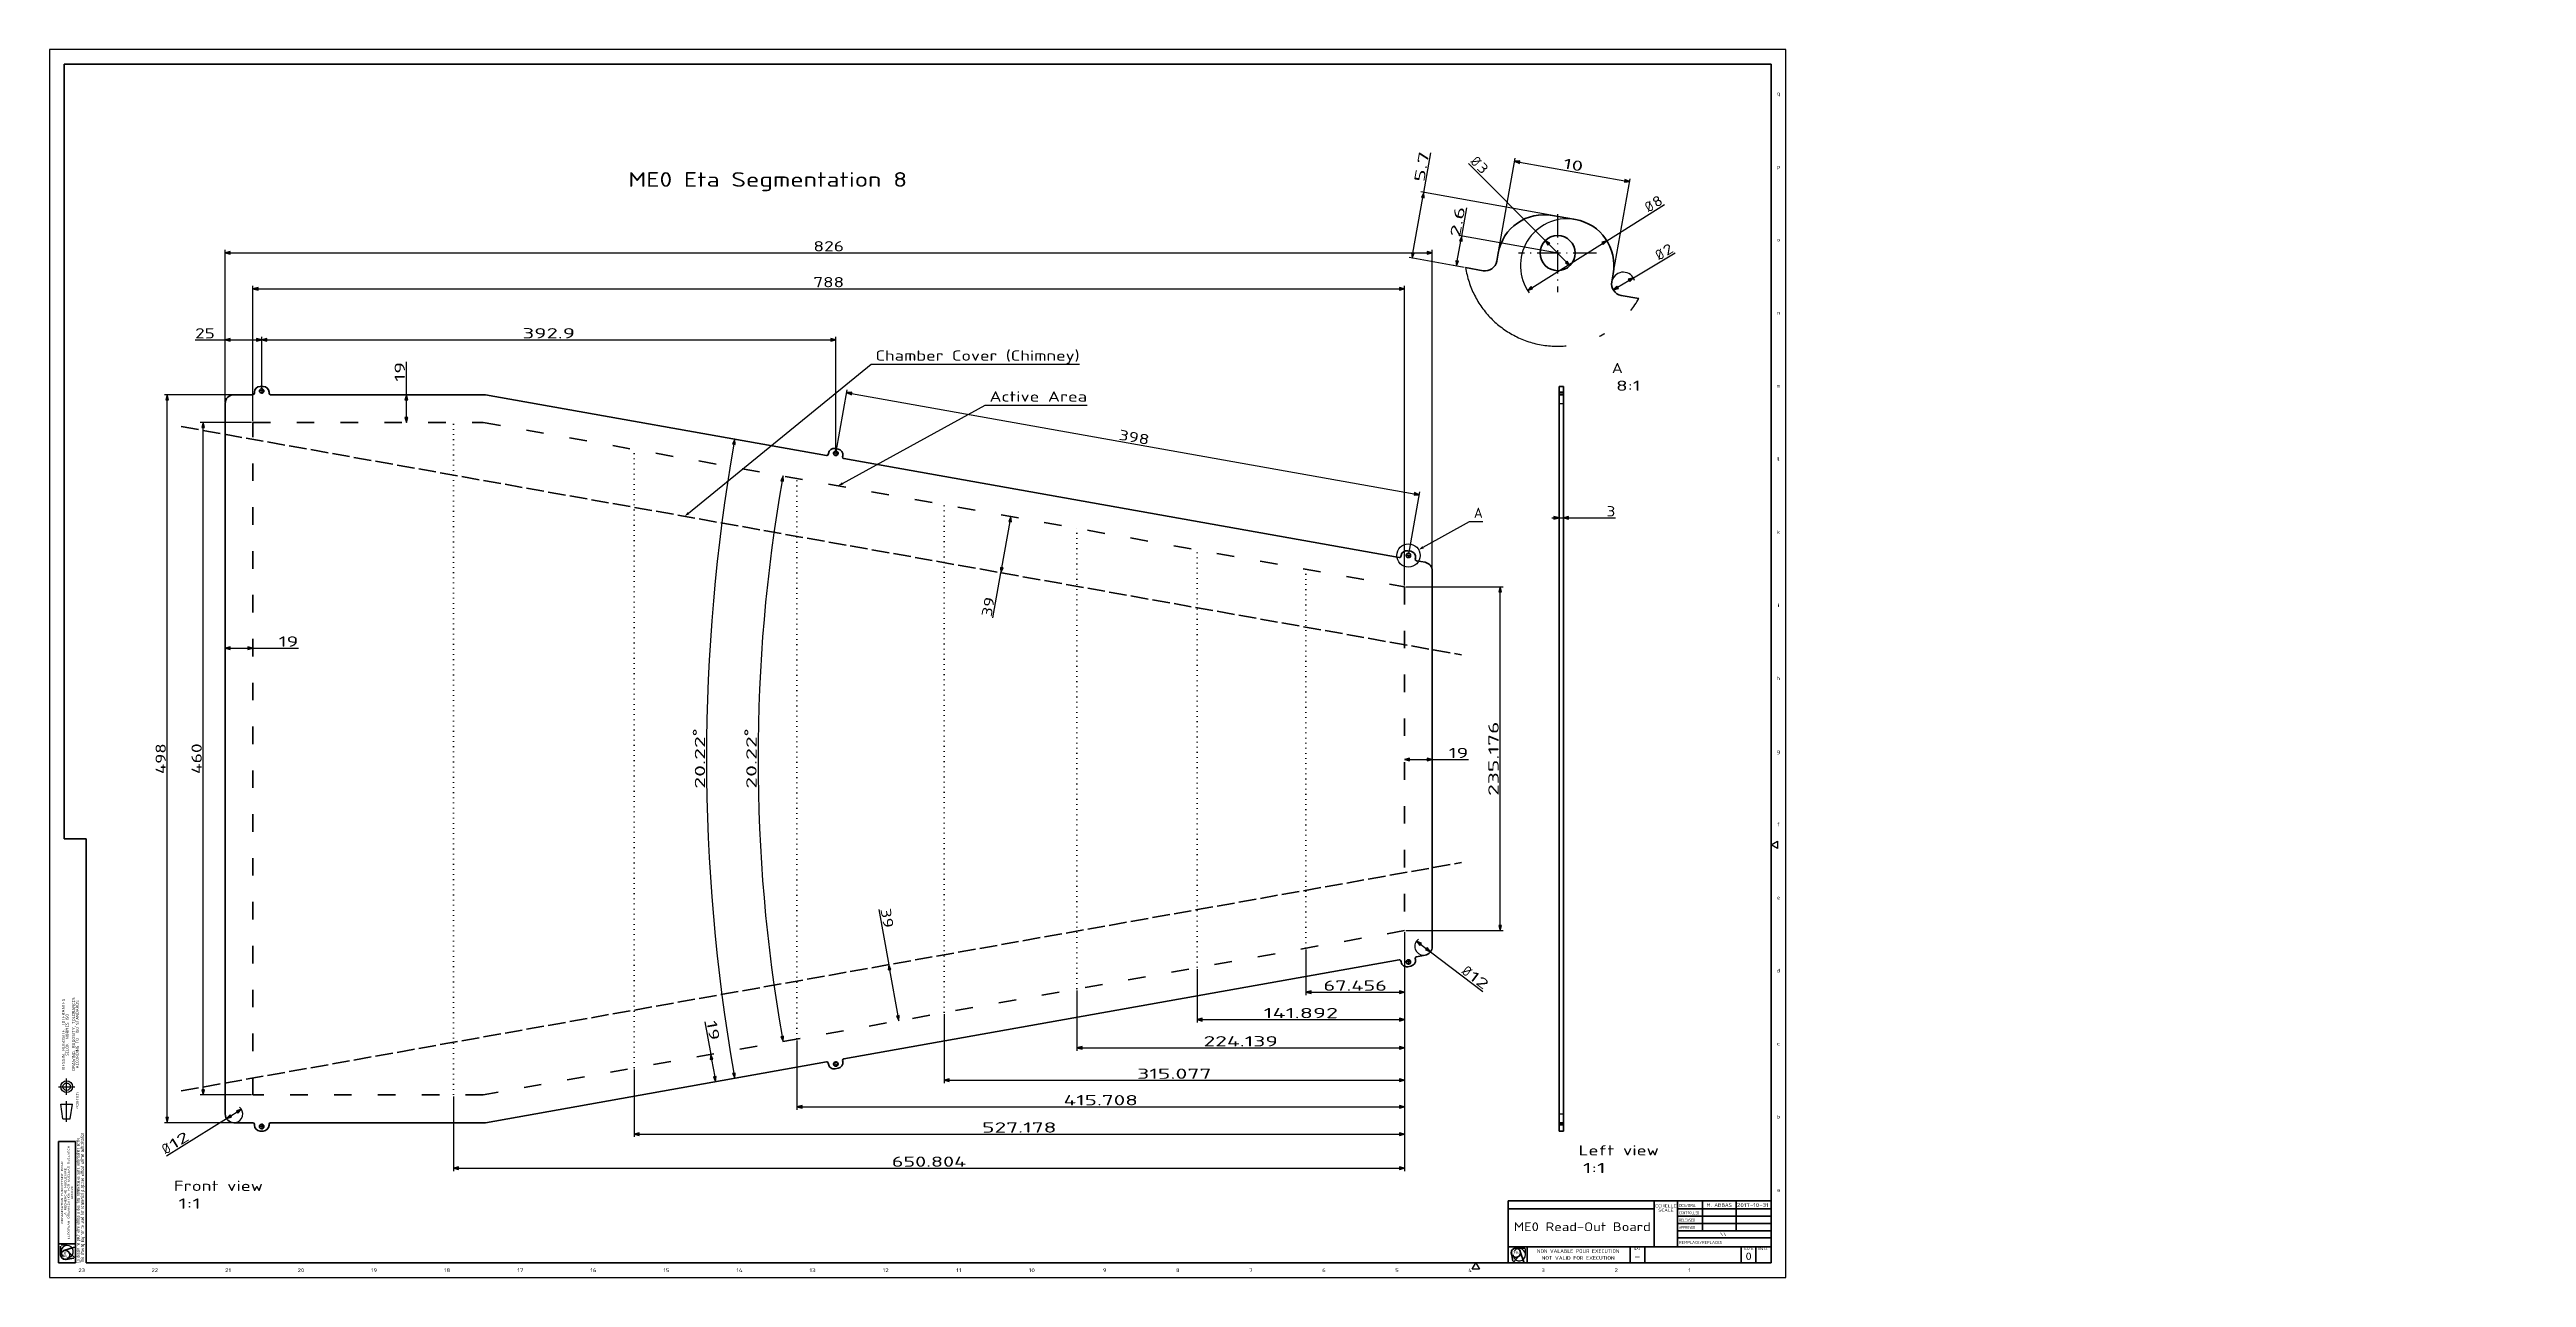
# Model space of a CAD drawing. Extents: x 0 to 1695, y 0 to 840.
import ezdxf
from ezdxf.enums import TextEntityAlignment as Align

# ---------------------------------------------------------------- set-up
doc = ezdxf.new("R2010")
doc.units = 0
for name, pattern in [('DASHDOT', [18.5, 12, -3, 0.5, -3]), ('DASHED', [15, 12, -3]), ('DASHSPACE', [30, 12, -18]), ('DOT', [3.5, 0.5, -3])]:
    doc.linetypes.add(name, pattern=pattern)
doc.layers.get('0').update_dxf_attribs({"lineweight": 13})
doc.styles.get("Standard").update_dxf_attribs({"font": 'isocp.shx'})
doc.dimstyles.get("Standard").update_dxf_attribs({"dimtxt": 2.5, "dimasz": 2.5, "dimexe": 1.25, "dimexo": 0.625, "dimtad": 1, "dimcen": 2.5, "dimadec": 0, "dimazin": 0, "dimtfac": 1, "dimtmove": 0, "dimatfit": 0, "dimfxl": 1, "dimarcsym": 0})

# ---------------------------------------------------------------- blocks, each defined once
blk = doc.blocks.new('*D77')
at = {"color": 7, "lineweight": 25}
for p, q in [((145.165466, 607.466957), (145.165466, 643.419075)), ((148.642761, 641.419075), (534.567322, 641.419075)), ((538.044617, 564.780006), (538.044617, 643.419075))]:
    blk.add_line(p, q, dxfattribs=at)
for points in [[(148.642761, 642.350838), (145.165466, 641.419075), (148.642761, 640.487312)], [(534.567322, 640.487312), (538.044617, 641.419075), (534.567322, 642.350838)]]:
    blk.add_lwpolyline(points, close=True, dxfattribs=at)
for points in [[(148.642761, 642.350838), (145.165466, 641.419075), (148.642761, 642.350838), (148.642761, 640.487312)], [(534.567322, 640.487312), (538.044617, 641.419075), (534.567322, 640.487312), (534.567322, 642.350838)]]:
    blk.add_solid(points, dxfattribs=at)
blk.add_text('392.9', height=7, dxfattribs=at).set_placement((323.624939, 642.419075), (359.585144, 642.419075), align=Align.FIT)
blk = doc.blocks.new('*D78')
at = {"color": 7, "lineweight": 25}
for p, q in [((538.220154, 564.764473), (545.795593, 607.25016)), ((548.867859, 604.670799), (933.841309, 536.027275)), ((930.040222, 494.900139), (937.615723, 537.385811))]:
    blk.add_line(p, q, dxfattribs=at)
for points in [[(549.031433, 605.588081), (545.444519, 605.281212), (548.704407, 603.753517)], [(933.677734, 535.109993), (937.264648, 535.416862), (934.004883, 536.944557)]]:
    blk.add_lwpolyline(points, close=True, dxfattribs=at)
for points in [[(549.031433, 605.588081), (545.444519, 605.281212), (549.031433, 605.588081), (548.704407, 603.753517)], [(933.677734, 535.109993), (937.264648, 535.416862), (933.677734, 535.109993), (934.004883, 536.944557)]]:
    blk.add_solid(points, dxfattribs=at)
blk.add_text('398', height=7, rotation=349.890019, dxfattribs=at).set_placement((731.185242, 573.178093), (751.875061, 569.488945), align=Align.FIT)
blk = doc.blocks.new('*D79')
at = {"color": 7, "lineweight": 25}
for p, q in [((859.715942, 224.250893), (859.715942, 193.143288)), ((927.171936, 236.278786), (927.171936, 193.143288)), ((863.193298, 195.143288), (923.69458, 195.143288))]:
    blk.add_line(p, q, dxfattribs=at)
for points in [[(863.193298, 196.075035), (859.715942, 195.143288), (863.193298, 194.21154)], [(923.69458, 194.21154), (927.171936, 195.143288), (923.69458, 196.075035)]]:
    blk.add_lwpolyline(points, close=True, dxfattribs=at)
for points in [[(863.193298, 196.075035), (859.715942, 195.143288), (863.193298, 196.075035), (863.193298, 194.21154)], [(923.69458, 194.21154), (927.171936, 195.143288), (923.69458, 194.21154), (923.69458, 196.075035)]]:
    blk.add_solid(points, dxfattribs=at)
blk.add_text('67.456', height=7, dxfattribs=at).set_placement((871.727783, 196.143288), (915.160034, 196.143288), align=Align.FIT)
blk = doc.blocks.new('*D80')
at = {"color": 7, "lineweight": 25}
for p, q in [((927.171936, 236.278786), (927.171936, 174.353432)), ((785.279907, 210.978416), (785.279907, 174.353432)), ((788.757263, 176.353432), (923.69458, 176.353432))]:
    blk.add_line(p, q, dxfattribs=at)
for points in [[(788.757263, 177.285179), (785.279907, 176.353432), (788.757263, 175.421684)], [(923.69458, 175.421684), (927.171936, 176.353432), (923.69458, 177.285179)]]:
    blk.add_lwpolyline(points, close=True, dxfattribs=at)
for points in [[(788.757263, 177.285179), (785.279907, 176.353432), (788.757263, 177.285179), (788.757263, 175.421684)], [(923.69458, 175.421684), (927.171936, 176.353432), (923.69458, 175.421684), (923.69458, 177.285179)]]:
    blk.add_solid(points, dxfattribs=at)
blk.add_text('141.892', height=7, dxfattribs=at).set_placement((830.773804, 177.353432), (881.678101, 177.353432), align=Align.FIT)
blk = doc.blocks.new('*D81')
at = {"color": 7, "lineweight": 25}
for p, q in [((927.171936, 236.278786), (927.171936, 155.078896)), ((703.032959, 196.313194), (703.032959, 155.078896)), ((706.510254, 157.078896), (923.69458, 157.078896))]:
    blk.add_line(p, q, dxfattribs=at)
for points in [[(706.510254, 158.010643), (703.032959, 157.078896), (706.510254, 156.147148)], [(923.69458, 156.147148), (927.171936, 157.078896), (923.69458, 158.010643)]]:
    blk.add_lwpolyline(points, close=True, dxfattribs=at)
for points in [[(706.510254, 158.010643), (703.032959, 157.078896), (706.510254, 158.010643), (706.510254, 156.147148)], [(923.69458, 156.147148), (927.171936, 157.078896), (923.69458, 156.147148), (923.69458, 158.010643)]]:
    blk.add_solid(points, dxfattribs=at)
blk.add_text('224.139', height=7, dxfattribs=at).set_placement((789.650269, 158.078896), (840.554565, 158.078896), align=Align.FIT)
blk = doc.blocks.new('*D82')
at = {"color": 7, "lineweight": 25}
for p, q in [((927.171936, 236.278786), (927.171936, 132.88401)), ((612.09491, 180.098289), (612.09491, 132.88401)), ((615.572266, 134.88401), (923.69458, 134.88401))]:
    blk.add_line(p, q, dxfattribs=at)
for points in [[(615.572266, 135.815758), (612.09491, 134.88401), (615.572266, 133.952263)], [(923.69458, 133.952263), (927.171936, 134.88401), (923.69458, 135.815758)]]:
    blk.add_lwpolyline(points, close=True, dxfattribs=at)
for points in [[(615.572266, 135.815758), (612.09491, 134.88401), (615.572266, 135.815758), (615.572266, 133.952263)], [(923.69458, 133.952263), (927.171936, 134.88401), (923.69458, 133.952263), (923.69458, 135.815758)]]:
    blk.add_solid(points, dxfattribs=at)
blk.add_text('315.077', height=7, dxfattribs=at).set_placement((744.181274, 135.88401), (795.085571, 135.88401), align=Align.FIT)
blk = doc.blocks.new('*D83')
at = {"color": 7, "lineweight": 25}
for p, q in [((927.171936, 236.278786), (927.171936, 114.771523)), ((511.463928, 162.155052), (511.463928, 114.771523)), ((514.941223, 116.771523), (923.69458, 116.771523))]:
    blk.add_line(p, q, dxfattribs=at)
for points in [[(514.941223, 117.70327), (511.463928, 116.771523), (514.941223, 115.839775)], [(923.69458, 115.839775), (927.171936, 116.771523), (923.69458, 117.70327)]]:
    blk.add_lwpolyline(points, close=True, dxfattribs=at)
for points in [[(514.941223, 117.70327), (511.463928, 116.771523), (514.941223, 117.70327), (514.941223, 115.839775)], [(923.69458, 115.839775), (927.171936, 116.771523), (923.69458, 115.839775), (923.69458, 117.70327)]]:
    blk.add_solid(points, dxfattribs=at)
blk.add_text('415.708', height=7, dxfattribs=at).set_placement((693.865784, 117.771523), (744.770081, 117.771523), align=Align.FIT)
blk = doc.blocks.new('*D84')
at = {"color": 7, "lineweight": 25}
for p, q in [((927.171936, 236.278786), (927.171936, 96.087166)), ((399.993958, 142.279152), (399.993958, 96.087166)), ((403.471252, 98.087166), (923.69458, 98.087166))]:
    blk.add_line(p, q, dxfattribs=at)
for points in [[(403.471252, 99.018913), (399.993958, 98.087166), (403.471252, 97.155403)], [(923.69458, 97.155403), (927.171936, 98.087166), (923.69458, 99.018913)]]:
    blk.add_lwpolyline(points, close=True, dxfattribs=at)
for points in [[(403.471252, 99.018913), (399.993958, 98.087166), (403.471252, 99.018913), (403.471252, 97.155403)], [(923.69458, 97.155403), (927.171936, 98.087166), (923.69458, 97.155403), (923.69458, 99.018913)]]:
    blk.add_solid(points, dxfattribs=at)
blk.add_text('527.178', height=7, dxfattribs=at).set_placement((638.130798, 99.087166), (689.035095, 99.087166), align=Align.FIT)
blk = doc.blocks.new('*D85')
at = {"color": 7, "lineweight": 25}
for p, q in [((927.171936, 236.278786), (927.171936, 72.724129)), ((276.367981, 123.866951), (276.367981, 72.724129)), ((279.845276, 74.724129), (923.69458, 74.724129))]:
    blk.add_line(p, q, dxfattribs=at)
for points in [[(279.845276, 75.655891), (276.367981, 74.724129), (279.845276, 73.792366)], [(923.69458, 73.792366), (927.171936, 74.724129), (923.69458, 75.655891)]]:
    blk.add_lwpolyline(points, close=True, dxfattribs=at)
for points in [[(279.845276, 75.655891), (276.367981, 74.724129), (279.845276, 75.655891), (279.845276, 73.792366)], [(923.69458, 73.792366), (927.171936, 74.724129), (923.69458, 73.792366), (923.69458, 75.655891)]]:
    blk.add_solid(points, dxfattribs=at)
blk.add_text('650.804', height=7, dxfattribs=at).set_placement((576.31781, 75.724129), (627.222107, 75.724129), align=Align.FIT)
blk = doc.blocks.new('*D86')
at = {"color": 7, "lineweight": 25}
for p, q in [((99.589172, 641.368355), (120.171936, 641.368355)), ((120.171936, 598.866951), (120.171936, 643.368355)), ((123.649231, 641.368355), (141.688049, 641.368355)), ((145.165466, 607.466957), (145.165466, 643.368355))]:
    blk.add_line(p, q, dxfattribs=at)
for points in [[(123.649231, 642.300087), (120.171936, 641.368355), (123.649231, 640.436592)], [(141.688049, 640.436592), (145.165466, 641.368355), (141.688049, 642.300087)]]:
    blk.add_lwpolyline(points, close=True, dxfattribs=at)
for points in [[(123.649231, 642.300087), (120.171936, 641.368355), (123.649231, 642.300087), (123.649231, 640.436592)], [(141.688049, 640.436592), (145.165466, 641.368355), (141.688049, 640.436592), (141.688049, 642.300087)]]:
    blk.add_solid(points, dxfattribs=at)
blk.add_text('25', height=7, dxfattribs=at).set_placement((99.589172, 642.368355), (113.133362, 642.368355), align=Align.FIT)
blk = doc.blocks.new('*D87')
at = {"color": 7, "lineweight": 25}
for p, q in [((123.649231, 430.539886), (135.694641, 430.539886)), ((139.171936, 430.539886), (170.259827, 430.539886))]:
    blk.add_line(p, q, dxfattribs=at)
for points in [[(123.649231, 431.471634), (120.171936, 430.539886), (123.649231, 429.608139)], [(135.694641, 429.608139), (139.171936, 430.539886), (135.694641, 431.471634)]]:
    blk.add_lwpolyline(points, close=True, dxfattribs=at)
for points in [[(123.649231, 431.471634), (120.171936, 430.539886), (123.649231, 431.471634), (123.649231, 429.608139)], [(135.694641, 429.608139), (139.171936, 430.539886), (135.694641, 429.608139), (135.694641, 431.471634)]]:
    blk.add_solid(points, dxfattribs=at)
blk.add_text('19', height=7, dxfattribs=at).set_placement((156.715637, 431.539886), (170.259827, 431.539886), align=Align.FIT)
blk = doc.blocks.new('*D88')
at = {"color": 7, "lineweight": 25}
for p, q in [((930.649292, 354.294037), (942.69458, 354.294037)), ((946.171936, 354.294037), (970.844055, 354.294037))]:
    blk.add_line(p, q, dxfattribs=at)
for points in [[(930.649292, 355.225785), (927.171936, 354.294037), (930.649292, 353.362288)], [(942.69458, 353.362288), (946.171936, 354.294037), (942.69458, 355.225785)]]:
    blk.add_lwpolyline(points, close=True, dxfattribs=at)
for points in [[(930.649292, 355.225785), (927.171936, 354.294037), (930.649292, 355.225785), (930.649292, 353.362288)], [(942.69458, 353.362288), (946.171936, 354.294037), (942.69458, 353.362288), (942.69458, 355.225785)]]:
    blk.add_solid(points, dxfattribs=at)
blk.add_text('19', height=7, dxfattribs=at).set_placement((957.299988, 355.294037), (970.844055, 355.294037), align=Align.FIT)
blk = doc.blocks.new('*D89')
at = {"color": 7, "lineweight": 25}
for p, q in [((567.539246, 251.640251), (574.256775, 213.966591)), ((574.867188, 210.543251), (580.492371, 178.995506))]:
    blk.add_line(p, q, dxfattribs=at)
for points in [[(575.784424, 210.70681), (574.256775, 213.966591), (573.94989, 210.379692)], [(579.575073, 178.831947), (581.102783, 175.572166), (581.409607, 179.15905)]]:
    blk.add_lwpolyline(points, close=True, dxfattribs=at)
for points in [[(575.784424, 210.70681), (574.256775, 213.966591), (575.784424, 210.70681), (573.94989, 210.379692)], [(579.575073, 178.831947), (581.102783, 175.572166), (579.575073, 178.831947), (581.409607, 179.15905)]]:
    blk.add_solid(points, dxfattribs=at)
blk.add_text('39', height=7, rotation=280.110019, dxfattribs=at).set_placement((568.523682, 251.815788), (570.901245, 238.482002), align=Align.FIT)
blk = doc.blocks.new('*D90')
at = {"color": 7, "lineweight": 25}
for p, q in [((448.476135, 174.790459), (452.427795, 152.628487)), ((453.038269, 149.205162), (455.152649, 137.34687))]:
    blk.add_line(p, q, dxfattribs=at)
for points in [[(453.955505, 149.368706), (452.427795, 152.628487), (452.120911, 149.041603)], [(454.235413, 137.183296), (455.763123, 133.923515), (456.069885, 137.510414)]]:
    blk.add_lwpolyline(points, close=True, dxfattribs=at)
for points in [[(453.955505, 149.368706), (452.427795, 152.628487), (453.955505, 149.368706), (452.120911, 149.041603)], [(454.235413, 137.183296), (455.763123, 133.923515), (454.235413, 137.183296), (456.069885, 137.510414)]]:
    blk.add_solid(points, dxfattribs=at)
blk.add_text('19', height=7, rotation=280.110019, dxfattribs=at).set_placement((449.460632, 174.966011), (451.838074, 161.63221), align=Align.FIT)
blk = doc.blocks.new('*D91')
at = {"color": 7, "lineweight": 25}
for p, q in [((244.157898, 603.866951), (244.157898, 626.322151)), ((244.157898, 588.344276), (244.157898, 600.389626))]:
    blk.add_line(p, q, dxfattribs=at)
for points in [[(245.089661, 600.389626), (244.157898, 603.866951), (243.226135, 600.389626)], [(243.226135, 588.344276), (244.157898, 584.866951), (245.089661, 588.344276)]]:
    blk.add_lwpolyline(points, close=True, dxfattribs=at)
for points in [[(245.089661, 600.389626), (244.157898, 603.866951), (245.089661, 600.389626), (243.226135, 600.389626)], [(243.226135, 588.344276), (244.157898, 584.866951), (243.226135, 588.344276), (245.089661, 588.344276)]]:
    blk.add_solid(points, dxfattribs=at)
blk.add_text('19', height=7, rotation=90.000003, dxfattribs=at).set_placement((243.157898, 612.778084), (243.157898, 626.322151), align=Align.FIT)
blk = doc.blocks.new('*D92')
at = {"color": 7, "lineweight": 25}
for p, q in [((120.171936, 598.866951), (120.171936, 702.930916)), ((123.649231, 700.930916), (942.69458, 700.930916)), ((946.171936, 484.342155), (946.171936, 702.930916))]:
    blk.add_line(p, q, dxfattribs=at)
for points in [[(123.649231, 701.862648), (120.171936, 700.930916), (123.649231, 699.999153)], [(942.69458, 699.999153), (946.171936, 700.930916), (942.69458, 701.862648)]]:
    blk.add_lwpolyline(points, close=True, dxfattribs=at)
for points in [[(123.649231, 701.862648), (120.171936, 700.930916), (123.649231, 701.862648), (123.649231, 699.999153)], [(942.69458, 699.999153), (946.171936, 700.930916), (942.69458, 699.999153), (942.69458, 701.862648)]]:
    blk.add_solid(points, dxfattribs=at)
blk.add_text('826', height=7, dxfattribs=at).set_placement((522.663879, 701.930916), (543.679993, 701.930916), align=Align.FIT)
blk = doc.blocks.new('*D93')
at = {"color": 7, "lineweight": 25}
for p, q in [((139.171936, 585.866951), (139.171936, 678.367867)), ((927.171936, 473.455116), (927.171936, 678.367867)), ((142.649231, 676.367867), (923.69458, 676.367867))]:
    blk.add_line(p, q, dxfattribs=at)
for points in [[(142.649231, 677.299599), (139.171936, 676.367867), (142.649231, 675.436104)], [(923.69458, 675.436104), (927.171936, 676.367867), (923.69458, 677.299599)]]:
    blk.add_lwpolyline(points, close=True, dxfattribs=at)
for points in [[(142.649231, 677.299599), (139.171936, 676.367867), (142.649231, 677.299599), (142.649231, 675.436104)], [(923.69458, 675.436104), (927.171936, 676.367867), (923.69458, 675.436104), (923.69458, 677.299599)]]:
    blk.add_solid(points, dxfattribs=at)
blk.add_text('788', height=7, dxfattribs=at).set_placement((522.663879, 677.367867), (543.679993, 677.367867), align=Align.FIT)
blk = doc.blocks.new('*D94')
at = {"color": 7, "lineweight": 25}
for p, q in [((928.171936, 472.455116), (994.566345, 472.455116)), ((992.566345, 240.756119), (992.566345, 468.977783)), ((928.171936, 237.278786), (994.566345, 237.278786))]:
    blk.add_line(p, q, dxfattribs=at)
for points in [[(993.498108, 468.977783), (992.566345, 472.455116), (991.634583, 468.977783)], [(991.634583, 240.756119), (992.566345, 237.278786), (993.498108, 240.756119)]]:
    blk.add_lwpolyline(points, close=True, dxfattribs=at)
for points in [[(993.498108, 468.977783), (992.566345, 472.455116), (993.498108, 468.977783), (991.634583, 468.977783)], [(991.634583, 240.756119), (992.566345, 237.278786), (991.634583, 240.756119), (993.498108, 240.756119)]]:
    blk.add_solid(points, dxfattribs=at)
blk.add_text('235.176', height=7, rotation=90.000003, dxfattribs=at).set_placement((991.566345, 329.414789), (991.566345, 380.319113), align=Align.FIT)
blk = doc.blocks.new('*D95')
at = {"color": 7, "lineweight": 25}
for p, q in [((138.171936, 584.866951), (103.127747, 584.866951)), ((105.127747, 128.344276), (105.127747, 581.389626)), ((138.171936, 124.866951), (103.127747, 124.866951))]:
    blk.add_line(p, q, dxfattribs=at)
for points in [[(106.059509, 581.389626), (105.127747, 584.866951), (104.196106, 581.389626)], [(104.196106, 128.344276), (105.127747, 124.866951), (106.059509, 128.344276)]]:
    blk.add_lwpolyline(points, close=True, dxfattribs=at)
for points in [[(106.059509, 581.389626), (105.127747, 584.866951), (106.059509, 581.389626), (104.196106, 581.389626)], [(104.196106, 128.344276), (105.127747, 124.866951), (104.196106, 128.344276), (106.059509, 128.344276)]]:
    blk.add_solid(points, dxfattribs=at)
blk.add_text('460', height=7, rotation=90.000003, dxfattribs=at).set_placement((104.127747, 344.358882), (104.127747, 365.37502), align=Align.FIT)
blk = doc.blocks.new('*D96')
at = {"color": 7, "lineweight": 25}
for p, q in [((125.171936, 603.866951), (78.564758, 603.866951)), ((80.564758, 109.344276), (80.564758, 600.389626)), ((125.171936, 105.866951), (78.564758, 105.866951))]:
    blk.add_line(p, q, dxfattribs=at)
for points in [[(81.496521, 600.389626), (80.564758, 603.866951), (79.632996, 600.389626)], [(79.632996, 109.344276), (80.564758, 105.866951), (81.496521, 109.344276)]]:
    blk.add_lwpolyline(points, close=True, dxfattribs=at)
for points in [[(81.496521, 600.389626), (80.564758, 603.866951), (81.496521, 600.389626), (79.632996, 600.389626)], [(79.632996, 109.344276), (80.564758, 105.866951), (79.632996, 109.344276), (81.496521, 109.344276)]]:
    blk.add_solid(points, dxfattribs=at)
blk.add_text('498', height=7, rotation=90.000003, dxfattribs=at).set_placement((79.564758, 344.358882), (79.564758, 365.37502), align=Align.FIT)
blk = doc.blocks.new('*D97')
at = {"color": 7, "lineweight": 25}
for p, q in [((938.158813, 227.912048), (942.185059, 224.871422)), ((944.959961, 222.775795), (980.843811, 195.67614))]:
    blk.add_line(p, q, dxfattribs=at)
for points in [[(938.720337, 228.655579), (935.383911, 230.007675), (937.59729, 227.168503)], [(941.623535, 224.127907), (944.959961, 222.77581), (942.746582, 225.614983)]]:
    blk.add_lwpolyline(points, close=True, dxfattribs=at)
blk.add_arc((940.171936, 226.391747), 6, 123.84111, 270.560701, dxfattribs=at)
for points in [[(938.720337, 228.655579), (935.383911, 230.007675), (938.720337, 228.655579), (937.59729, 227.168503)], [(941.623535, 224.127907), (944.959961, 222.77581), (941.623535, 224.127907), (942.746582, 225.614983)]]:
    blk.add_solid(points, dxfattribs=at)
for s, p, p2 in [('%%c', (965.743774, 208.332848), (969.84021, 205.23922)), ('12', (970.638245, 204.636559), (981.446472, 196.474144))]:
    blk.add_text(s, height=7, rotation=322.939704, dxfattribs=at).set_placement(p, p2, align=Align.FIT)
blk = doc.blocks.new('*D98')
at = {"color": 7, "lineweight": 25}
for p, q in [((80.046692, 83.08741), (121.081482, 108.690788)), ((124.031799, 110.531563), (128.312195, 113.202293))]:
    blk.add_line(p, q, dxfattribs=at)
for points in [[(123.538513, 111.32206), (121.081482, 108.690834), (124.524963, 109.741066)], [(128.805359, 112.411842), (131.26239, 115.043068), (127.818909, 113.992836)]]:
    blk.add_lwpolyline(points, close=True, dxfattribs=at)
blk.add_arc((126.171936, 111.866951), 6, 279.549285, 51.060401, dxfattribs=at)
for points in [[(123.538513, 111.32206), (121.081482, 108.690834), (123.538513, 111.32206), (124.524963, 109.741066)], [(128.805359, 112.411842), (131.26239, 115.043068), (128.805359, 112.411842), (127.818909, 113.992836)]]:
    blk.add_solid(points, dxfattribs=at)
for s, p, p2 in [('%%c', (79.517273, 83.935829), (83.872498, 86.653175)), ('12', (84.720886, 87.182533), (96.211609, 94.35215))]:
    blk.add_text(s, height=7, rotation=31.961816, dxfattribs=at).set_placement(p, p2, align=Align.FIT)
blk = doc.blocks.new('*D99')
at = {"color": 7, "lineweight": 25}
for p, q in [((651.601746, 485.508324), (657.226929, 517.056068)), ((645.507263, 451.328773), (650.991333, 482.084984))]:
    blk.add_line(p, q, dxfattribs=at)
for points in [[(658.144226, 516.892509), (657.837341, 520.479408), (656.309631, 517.219627)], [(650.684448, 485.671883), (650.991333, 482.084984), (652.519043, 485.344765)]]:
    blk.add_lwpolyline(points, close=True, dxfattribs=at)
for points in [[(658.144226, 516.892509), (657.837341, 520.479408), (658.144226, 516.892509), (656.309631, 517.219627)], [(650.684448, 485.671883), (650.991333, 482.084984), (650.684448, 485.671883), (652.519043, 485.344765)]]:
    blk.add_solid(points, dxfattribs=at)
blk.add_text('39', height=7, rotation=79.889997, dxfattribs=at).set_placement((644.522827, 451.504311), (646.900391, 464.838097), align=Align.FIT)
blk = doc.blocks.new('*D100')
at = {"color": 7, "lineweight": 25}
for points in [[(502.197205, 544.698997), (501.89032, 548.285896), (500.36261, 545.026115)], [(500.36261, 164.707787), (501.89032, 161.448006), (502.197205, 165.034904)]]:
    blk.add_lwpolyline(points, close=True, dxfattribs=at)
blk.add_arc((1586.641425, 354.866951), 1101.860229, 170.070809, 189.929178, dxfattribs=at)
for points in [[(502.197205, 544.698997), (501.89032, 548.285896), (502.197205, 544.698997), (500.36261, 545.026115)], [(500.36261, 164.707787), (501.89032, 161.448006), (500.36261, 164.707787), (502.197205, 165.034904)]]:
    blk.add_solid(points, dxfattribs=at)
for s, p, p2 in [('%%d', (482.381287, 370.2804), (482.381287, 375.413734)), ('20.22', (483.781311, 334.320168), (483.781311, 370.2804))]:
    blk.add_text(s, height=7, rotation=90.000003, dxfattribs=at).set_placement(p, p2, align=Align.FIT)
blk = doc.blocks.new('*D101')
at = {"color": 7, "lineweight": 25}
for points in [[(469.188049, 569.884422), (468.881287, 573.471321), (467.353577, 570.21154)], [(467.353577, 139.522362), (468.881287, 136.262581), (469.188049, 139.84948)]]:
    blk.add_lwpolyline(points, close=True, dxfattribs=at)
blk.add_arc((1694.879753, 354.866951), 1245.335449, 170.049977, 189.95001, dxfattribs=at)
for points in [[(469.188049, 569.884422), (468.881287, 573.471321), (469.188049, 569.884422), (467.353577, 570.21154)], [(467.353577, 139.522362), (468.881287, 136.262581), (467.353577, 139.522362), (469.188049, 139.84948)]]:
    blk.add_solid(points, dxfattribs=at)
for s, p, p2 in [('%%d', (447.144348, 370.2804), (447.144348, 375.413734)), ('20.22', (448.544373, 334.320168), (448.544373, 370.2804))]:
    blk.add_text(s, height=7, rotation=90.000003, dxfattribs=at).set_placement(p, p2, align=Align.FIT)
blk = doc.blocks.new('*D110')
at = {"color": 7, "lineweight": 25}
for p, q in [((966.285513, 712.430381), (969.739126, 731.799888)), ((1030.9027, 700.908653), (964.316274, 712.781455)), ((963.244497, 695.37667), (965.675161, 709.007041)), ((967.970083, 691.001914), (960.665395, 692.304405))]:
    blk.add_line(p, q, dxfattribs=at)
for points in [[(966.592153, 708.843467), (966.285513, 712.430381), (964.75768, 709.170616)], [(962.327505, 695.540245), (962.634145, 691.95333), (964.161977, 695.213096)]]:
    blk.add_lwpolyline(points, close=True, dxfattribs=at)
for points in [[(966.592153, 708.843467), (966.285513, 712.430381), (966.592153, 708.843467), (964.75768, 709.170616)], [(962.327505, 695.540245), (962.634145, 691.95333), (962.327505, 695.540245), (964.161977, 695.213096)]]:
    blk.add_solid(points, dxfattribs=at)
blk.add_text('2.6', height=7, rotation=79.889997, dxfattribs=at).set_placement((965.065298, 711.285728), (968.754751, 731.975425), align=Align.FIT)
blk = doc.blocks.new('*D111')
at = {"color": 7, "lineweight": 25}
for p, q in [((940.339712, 742.247886), (945.182973, 769.41085)), ((932.94518, 700.779258), (939.72936, 738.824546)), ((1027.380239, 726.727867), (938.370473, 742.59896)), ((967.970083, 691.001914), (930.366079, 697.706993))]:
    blk.add_line(p, q, dxfattribs=at)
for points in [[(940.646352, 738.660972), (940.339223, 742.247886), (938.81188, 738.988121)], [(932.028188, 700.942832), (932.334829, 697.355918), (933.862661, 700.615684)]]:
    blk.add_lwpolyline(points, close=True, dxfattribs=at)
for points in [[(940.646352, 738.660972), (940.339223, 742.247886), (940.646352, 738.660972), (938.81188, 738.988121)], [(932.028188, 700.942832), (932.334829, 697.355918), (932.028188, 700.942832), (933.862661, 700.615684)]]:
    blk.add_solid(points, dxfattribs=at)
blk.add_text('5.7', height=7, rotation=79.889997, dxfattribs=at).set_placement((940.509145, 748.89669), (944.198598, 769.586387), align=Align.FIT)
blk = doc.blocks.new('*D112')
at = {"color": 7, "lineweight": 25}
for p, q in [((991.41979, 701.650962), (1002.830434, 765.644981)), ((1005.9027, 763.065757), (1077.813833, 750.24337)), ((1070.177602, 687.607872), (1081.588247, 751.60189))]:
    blk.add_line(p, q, dxfattribs=at)
for points in [[(1006.066274, 763.982994), (1002.47936, 763.676109), (1005.739126, 762.148399)], [(1077.650259, 749.326133), (1081.237173, 749.633018), (1077.977407, 751.160728)]]:
    blk.add_lwpolyline(points, close=True, dxfattribs=at)
for points in [[(1006.066274, 763.982994), (1002.47936, 763.676109), (1006.066274, 763.982994), (1005.739126, 762.148399)], [(1077.650259, 749.326133), (1081.237173, 749.633018), (1077.650259, 749.326133), (1077.977407, 751.160728)]]:
    blk.add_solid(points, dxfattribs=at)
blk.add_text('10', height=7, rotation=349.890019, dxfattribs=at).set_placement((1035.367055, 758.82772), (1048.70104, 756.450279), align=Align.FIT)
blk = doc.blocks.new('*D113')
at = {"color": 7, "lineweight": 25}
for p, q in [((1065.614614, 709.232749), (1105.170766, 734.020591)), ((1014.329458, 677.094932), (1062.668325, 707.386314))]:
    blk.add_line(p, q, dxfattribs=at)
for points in [[(1063.162954, 706.596763), (1065.614614, 709.232749), (1062.173208, 708.175865)], [(1013.834829, 677.884483), (1011.383169, 675.248497), (1014.824575, 676.305381)]]:
    blk.add_lwpolyline(points, close=True, dxfattribs=at)
blk.add_arc((1038.498891, 692.240684), 32, 81.680491, 215.654375, dxfattribs=at)
for points in [[(1063.162954, 706.596763), (1065.614614, 709.232749), (1063.162954, 706.596763), (1062.173208, 708.175865)], [(1013.834829, 677.884483), (1011.383169, 675.248497), (1013.834829, 677.884483), (1014.824575, 676.305381)]]:
    blk.add_solid(points, dxfattribs=at)
for s, p, p2 in [('%%c', (1094.297231, 728.386802), (1098.646841, 731.112632)), ('8', (1099.494009, 731.643516), (1104.639516, 734.867881))]:
    blk.add_text(s, height=7, rotation=32.07339, dxfattribs=at).set_placement(p, p2, align=Align.FIT)
blk = doc.blocks.new('*D114')
at = {"color": 7, "lineweight": 25}
for p, q in [((1083.75768, 683.817588), (1112.383657, 700.967735)), ((1073.015005, 677.381797), (1080.774282, 682.030479))]:
    blk.add_line(p, q, dxfattribs=at)
for points in [[(1072.536489, 678.180992), (1070.032095, 675.594566), (1073.494009, 676.582359)], [(1081.253286, 681.231163), (1083.75768, 683.817466), (1080.295766, 682.829673)]]:
    blk.add_lwpolyline(points, close=True, dxfattribs=at)
blk.add_arc((1076.894888, 679.706016), 8, 16.602148, 162.728028, dxfattribs=at)
for points in [[(1072.536489, 678.180992), (1070.032095, 675.594566), (1072.536489, 678.180992), (1073.494009, 676.582359)], [(1081.253286, 681.231163), (1083.75768, 683.817466), (1081.253286, 681.231163), (1080.295766, 682.829673)]]:
    blk.add_solid(points, dxfattribs=at)
for s, p, p2 in [('%%c', (1101.39977, 695.552818), (1105.803091, 698.191001)), ('2', (1106.661001, 698.704917), (1111.869985, 701.825523))]:
    blk.add_text(s, height=7, rotation=30.926089, dxfattribs=at).set_placement(p, p2, align=Align.FIT)
blk = doc.blocks.new('*D115')
at = {"color": 7, "lineweight": 25}
for p, q in [((971.060415, 762.159019), (1023.443227, 709.259971)), ((1025.890005, 706.788902), (1037.883657, 694.677207))]:
    blk.add_line(p, q, dxfattribs=at)
for points in [[(1026.552114, 707.444664), (1023.443227, 709.259849), (1025.228384, 706.133384)], [(1037.222036, 694.02169), (1040.330434, 692.206382), (1038.545766, 695.332847)]]:
    blk.add_lwpolyline(points, close=True, dxfattribs=at)
for points in [[(1026.552114, 707.444664), (1023.443227, 709.259849), (1026.552114, 707.444664), (1025.228384, 706.133384)], [(1037.222036, 694.02169), (1040.330434, 692.206382), (1037.222036, 694.02169), (1038.545766, 695.332847)]]:
    blk.add_solid(points, dxfattribs=at)
for s, p, p2 in [('%%c', (971.770864, 762.862632), (975.383169, 759.215171)), ('3', (976.086782, 758.5046), (980.359243, 754.189903))]:
    blk.add_text(s, height=7, rotation=314.719189, dxfattribs=at).set_placement(p, p2, align=Align.FIT)
blk = doc.blocks.new('*D119')
at = {"color": 7, "lineweight": 25}
for p, q in [((1027.912847, 519.629036), (1029.435513, 519.629036)), ((1032.912846, 519.629036), (1035.922846, 519.629036)), ((1039.400178, 519.629036), (1071.467906, 519.629036))]:
    blk.add_line(p, q, dxfattribs=at)
for points in [[(1029.435513, 518.697289), (1032.912846, 519.629036), (1029.435513, 520.560783)], [(1039.400178, 520.560783), (1035.922846, 519.629036), (1039.400178, 518.697289)]]:
    blk.add_lwpolyline(points, close=True, dxfattribs=at)
for points in [[(1029.435513, 518.697289), (1032.912846, 519.629036), (1029.435513, 518.697289), (1029.435513, 520.560783)], [(1039.400178, 520.560783), (1035.922846, 519.629036), (1039.400178, 520.560783), (1039.400178, 518.697289)]]:
    blk.add_solid(points, dxfattribs=at)
blk.add_text('3', height=7, dxfattribs=at).set_placement((1065.395862, 520.629036), (1071.467906, 520.629036), align=Align.FIT)
blk = doc.blocks.new('BLOCK90')
at = {"color": 7, "lineweight": 25}
blk.add_text('ME0 Eta Segmentation 8', height=10, dxfattribs=at).set_placement((396, 746.123901), (586.835693, 746.123901), align=Align.FIT)
blk = doc.blocks.new('BLOCK91')
at = {"color": 7, "lineweight": 25}
blk.add_text('ME0 Read-Out Board', height=6, dxfattribs=at).set_placement((1002, 31.674351), (1095.682983, 31.674351), align=Align.FIT)
blk = doc.blocks.new('BLOCK92')
at = {"color": 7, "lineweight": 25}
blk.add_text(' 1', height=2.5, dxfattribs=at).set_placement((1118.831421, 3.690562), (1123.168579, 3.690562), align=Align.FIT)
blk = doc.blocks.new('BLOCK93')
at = {"color": 7, "lineweight": 25}
blk.add_text(' 2', height=2.5, dxfattribs=at).set_placement((1068.831421, 3.690562), (1073.168579, 3.690562), align=Align.FIT)
blk = doc.blocks.new('BLOCK94')
at = {"color": 7, "lineweight": 25}
blk.add_text(' 3', height=2.5, dxfattribs=at).set_placement((1018.831421, 3.690562), (1023.168579, 3.690562), align=Align.FIT)
blk = doc.blocks.new('BLOCK95')
at = {"color": 7, "lineweight": 25}
blk.add_text(' 4', height=2.5, dxfattribs=at).set_placement((968.831421, 3.690562), (973.168579, 3.690562), align=Align.FIT)
blk = doc.blocks.new('BLOCK96')
at = {"color": 7, "lineweight": 25}
blk.add_text(' 5', height=2.5, dxfattribs=at).set_placement((918.831421, 3.690562), (923.168579, 3.690562), align=Align.FIT)
blk = doc.blocks.new('BLOCK97')
at = {"color": 7, "lineweight": 25}
blk.add_text(' 6', height=2.5, dxfattribs=at).set_placement((868.831421, 3.690562), (873.168579, 3.690562), align=Align.FIT)
blk = doc.blocks.new('BLOCK98')
at = {"color": 7, "lineweight": 25}
blk.add_text(' 7', height=2.5, dxfattribs=at).set_placement((818.831421, 3.690562), (823.168579, 3.690562), align=Align.FIT)
blk = doc.blocks.new('BLOCK99')
at = {"color": 7, "lineweight": 25}
blk.add_text(' 8', height=2.5, dxfattribs=at).set_placement((768.831421, 3.690562), (773.168579, 3.690562), align=Align.FIT)
blk = doc.blocks.new('BLOCK100')
at = {"color": 7, "lineweight": 25}
blk.add_text(' 9', height=2.5, dxfattribs=at).set_placement((718.831421, 3.690562), (723.168579, 3.690562), align=Align.FIT)
blk = doc.blocks.new('BLOCK101')
at = {"color": 7, "lineweight": 25}
blk.add_text(' 10', height=2.5, dxfattribs=at).set_placement((667.747131, 3.690562), (674.252869, 3.690562), align=Align.FIT)
blk = doc.blocks.new('BLOCK102')
at = {"color": 7, "lineweight": 25}
blk.add_text(' 11', height=2.5, dxfattribs=at).set_placement((617.747131, 3.690562), (624.252869, 3.690562), align=Align.FIT)
blk = doc.blocks.new('BLOCK103')
at = {"color": 7, "lineweight": 25}
blk.add_text(' 12', height=2.5, dxfattribs=at).set_placement((567.747131, 3.690562), (574.252869, 3.690562), align=Align.FIT)
blk = doc.blocks.new('BLOCK104')
at = {"color": 7, "lineweight": 25}
blk.add_text(' 13', height=2.5, dxfattribs=at).set_placement((517.747131, 3.690562), (524.252869, 3.690562), align=Align.FIT)
blk = doc.blocks.new('BLOCK105')
at = {"color": 7, "lineweight": 25}
blk.add_text(' 14', height=2.5, dxfattribs=at).set_placement((467.747131, 3.690562), (474.252899, 3.690562), align=Align.FIT)
blk = doc.blocks.new('BLOCK106')
at = {"color": 7, "lineweight": 25}
blk.add_text(' 15', height=2.5, dxfattribs=at).set_placement((417.747131, 3.690562), (424.252899, 3.690562), align=Align.FIT)
blk = doc.blocks.new('BLOCK107')
at = {"color": 7, "lineweight": 25}
blk.add_text(' 16', height=2.5, dxfattribs=at).set_placement((367.747131, 3.690562), (374.252899, 3.690562), align=Align.FIT)
blk = doc.blocks.new('BLOCK108')
at = {"color": 7, "lineweight": 25}
blk.add_text(' 17', height=2.5, dxfattribs=at).set_placement((317.747131, 3.690562), (324.252899, 3.690562), align=Align.FIT)
blk = doc.blocks.new('BLOCK109')
at = {"color": 7, "lineweight": 25}
blk.add_text(' 18', height=2.5, dxfattribs=at).set_placement((267.747131, 3.690562), (274.252899, 3.690562), align=Align.FIT)
blk = doc.blocks.new('BLOCK110')
at = {"color": 7, "lineweight": 25}
blk.add_text(' 19', height=2.5, dxfattribs=at).set_placement((217.747116, 3.690562), (224.252884, 3.690562), align=Align.FIT)
blk = doc.blocks.new('BLOCK111')
at = {"color": 7, "lineweight": 25}
blk.add_text(' 20', height=2.5, dxfattribs=at).set_placement((167.747116, 3.690562), (174.252884, 3.690562), align=Align.FIT)
blk = doc.blocks.new('BLOCK112')
at = {"color": 7, "lineweight": 25}
blk.add_text(' 21', height=2.5, dxfattribs=at).set_placement((117.747116, 3.690562), (124.252884, 3.690562), align=Align.FIT)
blk = doc.blocks.new('BLOCK113')
at = {"color": 7, "lineweight": 25}
blk.add_text(' 22', height=2.5, dxfattribs=at).set_placement((67.747116, 3.690562), (74.252884, 3.690562), align=Align.FIT)
blk = doc.blocks.new('BLOCK114')
at = {"color": 7, "lineweight": 25}
blk.add_text(' 23', height=2.5, dxfattribs=at).set_placement((17.747118, 3.690562), (24.252882, 3.690562), align=Align.FIT)
blk = doc.blocks.new('BLOCK115')
at = {"color": 7, "lineweight": 25}
blk.add_text('a', height=2.5, dxfattribs=at).set_placement((1181.915649, 58.690563), (1184.084229, 58.690563), align=Align.FIT)
blk = doc.blocks.new('BLOCK116')
at = {"color": 7, "lineweight": 25}
blk.add_text('b', height=2.5, dxfattribs=at).set_placement((1181.915649, 108.690559), (1184.084229, 108.690559), align=Align.FIT)
blk = doc.blocks.new('BLOCK117')
at = {"color": 7, "lineweight": 25}
blk.add_text('c', height=2.5, dxfattribs=at).set_placement((1181.915649, 158.690567), (1184.084229, 158.690567), align=Align.FIT)
blk = doc.blocks.new('BLOCK118')
at = {"color": 7, "lineweight": 25}
blk.add_text('d', height=2.5, dxfattribs=at).set_placement((1181.915649, 208.690567), (1184.084229, 208.690567), align=Align.FIT)
blk = doc.blocks.new('BLOCK119')
at = {"color": 7, "lineweight": 25}
blk.add_text('e', height=2.5, dxfattribs=at).set_placement((1181.915649, 258.690552), (1184.084229, 258.690552), align=Align.FIT)
blk = doc.blocks.new('BLOCK120')
at = {"color": 7, "lineweight": 25}
blk.add_text('f', height=2.5, dxfattribs=at).set_placement((1181.915649, 308.690552), (1184.084229, 308.690552), align=Align.FIT)
blk = doc.blocks.new('BLOCK121')
at = {"color": 7, "lineweight": 25}
blk.add_text('g', height=2.5, dxfattribs=at).set_placement((1181.915649, 358.690552), (1184.084229, 358.690552), align=Align.FIT)
blk = doc.blocks.new('BLOCK122')
at = {"color": 7, "lineweight": 25}
blk.add_text('h', height=2.5, dxfattribs=at).set_placement((1181.915649, 408.690552), (1184.084229, 408.690552), align=Align.FIT)
blk = doc.blocks.new('BLOCK123')
at = {"color": 7, "lineweight": 25}
blk.add_text('i', height=2.5, dxfattribs=at).set_placement((1181.915649, 458.690552), (1184.084229, 458.690552), align=Align.FIT)
blk = doc.blocks.new('BLOCK124')
at = {"color": 7, "lineweight": 25}
blk.add_text('k', height=2.5, dxfattribs=at).set_placement((1181.915649, 508.690552), (1184.084229, 508.690552), align=Align.FIT)
blk = doc.blocks.new('BLOCK125')
at = {"color": 7, "lineweight": 25}
blk.add_text('l', height=2.5, dxfattribs=at).set_placement((1181.915649, 558.690552), (1184.084229, 558.690552), align=Align.FIT)
blk = doc.blocks.new('BLOCK126')
at = {"color": 7, "lineweight": 25}
blk.add_text('m', height=2.5, dxfattribs=at).set_placement((1181.915649, 608.690552), (1184.084229, 608.690552), align=Align.FIT)
blk = doc.blocks.new('BLOCK127')
at = {"color": 7, "lineweight": 25}
blk.add_text('n', height=2.5, dxfattribs=at).set_placement((1181.915649, 658.690552), (1184.084229, 658.690552), align=Align.FIT)
blk = doc.blocks.new('BLOCK128')
at = {"color": 7, "lineweight": 25}
blk.add_text('o', height=2.5, dxfattribs=at).set_placement((1181.915649, 708.690552), (1184.084229, 708.690552), align=Align.FIT)
blk = doc.blocks.new('BLOCK129')
at = {"color": 7, "lineweight": 25}
blk.add_text('p', height=2.5, dxfattribs=at).set_placement((1181.915649, 758.690552), (1184.084229, 758.690552), align=Align.FIT)
blk = doc.blocks.new('BLOCK130')
at = {"color": 7, "lineweight": 25}
blk.add_text('q', height=2.5, dxfattribs=at).set_placement((1181.915649, 808.690552), (1184.084229, 808.690552), align=Align.FIT)
blk = doc.blocks.new('BLOCK131')
at = {"color": 7, "lineweight": 25}
blk.add_text('0', height=5, dxfattribs=at).set_placement((1160.47644, 12), (1164.813599, 12), align=Align.FIT)
blk = doc.blocks.new('BLOCK132')
at = {"color": 7, "lineweight": 25}
blk.add_text(' \\\\ ', height=2.5, dxfattribs=at).set_placement((1140.912842, 28.25), (1149.587158, 28.25), align=Align.FIT)
blk = doc.blocks.new('BLOCK133')
at = {"color": 7, "lineweight": 25}
blk.add_text('2017-10-31', height=2.5, dxfattribs=at).set_placement((1154.657104, 48.25), (1176.343018, 48.25), align=Align.FIT)
blk = doc.blocks.new('BLOCK134')
at = {"color": 7, "lineweight": 25}
blk.add_text('M. ABBAS', height=2.5, dxfattribs=at).set_placement((1133.825684, 48.25), (1151.174438, 48.25), align=Align.FIT)
blk = doc.blocks.new('BLOCK135')
at = {"color": 7, "lineweight": 25}
blk.add_text('-', height=5, dxfattribs=at).set_placement((1084.266479, 12), (1088.603638, 12), align=Align.FIT)
blk = doc.blocks.new('BLOCK136')
at = {"color": 7, "lineweight": 25, "width": 0.8}
blk.add_text('CONTROLLED', height=2, dxfattribs=at).set_placement((1115, 43.25), (1128.878906, 43.25), align=Align.FIT)
blk = doc.blocks.new('BLOCK137')
at = {"color": 7, "lineweight": 25, "width": 0.85}
blk.add_text('DES/DRA.', height=2, dxfattribs=at).set_placement((1115, 48.25), (1126.797119, 48.25), align=Align.FIT)
blk = doc.blocks.new('BLOCK138')
at = {"color": 7, "lineweight": 25, "width": 0.8}
blk.add_text('RELEASED', height=2, dxfattribs=at).set_placement((1115, 38.25), (1126.103149, 38.25), align=Align.FIT)
blk = doc.blocks.new('BLOCK139')
at = {"color": 7, "lineweight": 25, "width": 0.8}
blk.add_text('APPROVED', height=2, dxfattribs=at).set_placement((1115, 33.25), (1126.103149, 33.25), align=Align.FIT)
blk = doc.blocks.new('BLOCK140')
at = {"color": 7, "lineweight": 25}
blk.add_text('REMPLACE/REPLACES', height=2, dxfattribs=at).set_placement((1115, 22.95245), (1144.492798, 22.95245), align=Align.FIT)
blk = doc.blocks.new('BLOCK141')
at = {"color": 7, "lineweight": 25}
blk.add_text('SIZE', height=2, dxfattribs=at).set_placement((1159.175293, 18.700001), (1166.114746, 18.700001), align=Align.FIT)
blk = doc.blocks.new('BLOCK142')
at = {"color": 7, "lineweight": 25}
blk.add_text('IND.', height=2, dxfattribs=at).set_placement((1169.280273, 18.700001), (1176.219727, 18.700001), align=Align.FIT)
blk = doc.blocks.new('BLOCK143')
at = {"color": 7, "lineweight": 25}
blk.add_text('NOT VALID FOR EXECUTION', height=2.5, dxfattribs=at).set_placement((1021.061218, 12.090562), (1070.938721, 12.090562), align=Align.FIT)
blk = doc.blocks.new('BLOCK144')
at = {"color": 7, "lineweight": 25}
blk.add_text('NON VALABLE POUR EXECUTION', height=2.5, dxfattribs=at).set_placement((1017.80835, 16.790562), (1074.19165, 16.790562), align=Align.FIT)
blk = doc.blocks.new('BLOCK145')
at = {"color": 7, "lineweight": 25}
blk.add_text('QAC', height=1.8, dxfattribs=at).set_placement((1084.093018, 18.700001), (1088.777222, 18.700001), align=Align.FIT)
blk = doc.blocks.new('BLOCK146')
at = {"color": 7, "lineweight": 25, "width": 0.8}
blk.add_text('CERN', height=1.7, dxfattribs=at).set_placement((1000.799988, 16.15), (1005.51886, 16.15), align=Align.FIT)
blk = doc.blocks.new('BLOCK147')
at = {"color": 7, "lineweight": 25, "width": 1.2}
blk.add_text('ECHELLE', height=2, dxfattribs=at).set_placement((1098.713501, 48), (1113.286377, 48), align=Align.FIT)
blk = doc.blocks.new('BLOCK148')
at = {"color": 7, "lineweight": 25, "width": 1.2}
blk.add_text('SCALE', height=2, dxfattribs=at).set_placement((1100.79541, 45), (1111.20459, 45), align=Align.FIT)
blk = doc.blocks.new('BLOCK149')
at = {"color": 7, "lineweight": 25}
blk.add_text('NORMES ISO', height=2, rotation=90.000003, dxfattribs=at).set_placement((13.04495, 163.000015), (13.04495, 180.348724), align=Align.FIT)
blk = doc.blocks.new('BLOCK150')
at = {"color": 7, "lineweight": 25}
blk.add_text('ISO STANDARDS', height=2, rotation=90.000003, dxfattribs=at).set_placement((19.982868, 167.000015), (19.982866, 189.553329), align=Align.FIT)
blk = doc.blocks.new('BLOCK151')
at = {"color": 7, "lineweight": 25, "width": 0.7}
blk.add_text('PROJECTION', height=2, rotation=90.000003, dxfattribs=at).set_placement((20.028679, 114.982063), (20.028679, 127.126152), align=Align.FIT)
blk = doc.blocks.new('BLOCK152')
at = {"color": 7, "lineweight": 25}
blk.add_text('DESSIN, RUGOSITE, TOLERANCES', height=2, rotation=90.000003, dxfattribs=at).set_placement((10.438618, 142.211807), (10.438616, 190.788177), align=Align.FIT)
blk = doc.blocks.new('BLOCK153')
at = {"color": 7, "lineweight": 25}
blk.add_text('SELON', height=2, rotation=90.000003, dxfattribs=at).set_placement((13.04495, 151.600021), (13.04495, 160.274368), align=Align.FIT)
blk = doc.blocks.new('BLOCK154')
at = {"color": 7, "lineweight": 25}
blk.add_text('DRAWING, RUGOSITY, TOLERANCES', height=2, rotation=90.000003, dxfattribs=at).set_placement((17.377953, 141.344376), (17.377951, 191.655624), align=Align.FIT)
blk = doc.blocks.new('BLOCK155')
at = {"color": 7, "lineweight": 25}
blk.add_text('ACCORDING TO', height=2, rotation=90.000003, dxfattribs=at).set_placement((19.982868, 143.000015), (19.982868, 163.818451), align=Align.FIT)
blk = doc.blocks.new('BLOCK156')
at = {"color": 7, "lineweight": 25, "width": 1.3}
blk.add_text('GENEVE', height=1.35, rotation=90.000003, dxfattribs=at).set_placement((15.990597, 53.432953), (15.990597, 62.567043), align=Align.FIT)
blk = doc.blocks.new('BLOCK157')
at = {"color": 7, "lineweight": 25, "width": 0.8}
blk.add_text('CERN', height=1.7, rotation=90.000003, dxfattribs=at).set_placement((11.435402, 12.8), (11.435402, 17.518848), align=Align.FIT)
blk = doc.blocks.new('BLOCK158')
at = {"color": 7, "lineweight": 25, "width": 0.5}
blk.add_text('Ce dessin ne peut etre utilise a des fins commerciales sans autorisation ecrite', height=2.5, rotation=90.000003, dxfattribs=at).set_placement((20.613356, 10), (20.613352, 95.659264), align=Align.FIT)
blk = doc.blocks.new('BLOCK159')
at = {"color": 7, "lineweight": 25, "width": 0.5}
blk.add_text('This drawing may not be used for commercial purposes without written authorisation', height=2.5, rotation=90.000003, dxfattribs=at).set_placement((23.613356, 10), (23.613352, 98.912155), align=Align.FIT)
blk = doc.blocks.new('BLOCK160')
at = {"color": 7, "lineweight": 25, "width": 1.3}
blk.add_text('ORGANISATION EUROPEENNE POUR', height=1.35, rotation=90.000003, dxfattribs=at).set_placement((9.240597, 36.687115), (9.240595, 79.312881), align=Align.FIT)
blk = doc.blocks.new('BLOCK161')
at = {"color": 7, "lineweight": 25, "width": 1.3}
blk.add_text('LA RECHERCHE NUCLEAIRE', height=1.35, rotation=90.000003, dxfattribs=at).set_placement((11.490597, 41.254166), (11.490595, 74.745834), align=Align.FIT)
blk = doc.blocks.new('BLOCK162')
at = {"color": 7, "lineweight": 25, "width": 1.3}
blk.add_text('EUROPEAN ORGANIZATION FOR NUCLEAR RESEARCH', height=1.35, rotation=90.000003, dxfattribs=at).set_placement((13.740598, 26.030663), (13.740595, 89.969337), align=Align.FIT)
blk = doc.blocks.new('BLOCK163')
at = {"color": 7, "lineweight": 25}
blk.add_lwpolyline([(-647.312927, 144.616882), (-615.534119, 162.321869), (-606.462097, 162.321869)], dxfattribs=at)
blk.add_circle((-657.307251, 139.048706), 7.96346, dxfattribs=at)
blk.add_solid([(-647.766357, 145.430832), (-650.350586, 142.924484), (-646.859436, 143.802933)], dxfattribs=at)
blk.add_text('A', height=7, dxfattribs=at).set_placement((-612.534119, 164.712357), (-606.462097, 164.712357), align=Align.FIT)
blk = doc.blocks.new('BLOCK164')
at = {"color": 7, "lineweight": 25}
for s, p, p2 in [('  Front view', (-1514, -295.713257), (-1441.135498, -295.713257)), ('  1:1', (-1514, -307.817017), (-1483.639771, -307.817017))]:
    blk.add_text(s, height=7, dxfattribs=at).set_placement(p, p2, align=Align.FIT)
blk = doc.blocks.new('BLOCK165')
at = {"color": 7, "lineweight": 25}
blk.add_lwpolyline([(-1149.939331, 168.01088), (-1025, 269.89624), (-882.342957, 269.89624)], dxfattribs=at)
blk.add_solid([(-1150.528198, 168.732971), (-1152.634155, 165.813263), (-1149.350464, 167.288788)], dxfattribs=at)
blk.add_text('Chamber Cover (Chimney)', height=7, dxfattribs=at).set_placement((-1022, 272.286743), (-882.342957, 272.286743), align=Align.FIT)
blk = doc.blocks.new('BLOCK166')
at = {"color": 7, "lineweight": 25}
blk.add_lwpolyline([(-1044.521118, 188.367783), (-947, 241.896255), (-877.20752, 241.896255)], dxfattribs=at)
blk.add_solid([(-1044.969482, 189.18457), (-1047.569458, 186.69458), (-1044.072754, 187.55098)], dxfattribs=at)
blk.add_text('Active Area', height=7, dxfattribs=at).set_placement((-944, 244.286743), (-877.20752, 244.286743), align=Align.FIT)
blk = doc.blocks.new('BLOCK167')
at = {"color": 7, "linetype": 'DASHDOT', "lineweight": 25, "ltscale": 0.097501}
blk.add_line((-1047.177368, 208.913055), (-1051.077393, 208.913055), dxfattribs=at)
at = {"color": 7, "linetype": 'DASHDOT', "lineweight": 25, "ltscale": 0.0975}
blk.add_line((-1049.127319, 210.863052), (-1049.127319, 206.963058), dxfattribs=at)
blk = doc.blocks.new('BLOCK168')
at = {"color": 7, "linetype": 'DASHDOT', "lineweight": 25, "ltscale": 0.097501}
blk.add_line((-1440.056519, 251.600006), (-1443.956543, 251.600006), dxfattribs=at)
at = {"color": 7, "linetype": 'DASHDOT', "lineweight": 25, "ltscale": 0.0975}
blk.add_line((-1442.00647, 253.550003), (-1442.00647, 249.649994), dxfattribs=at)
blk = doc.blocks.new('BLOCK169')
at = {"color": 7, "linetype": 'DASHDOT', "lineweight": 25, "ltscale": 0.097501}
blk.add_line((-655.357239, 139.048706), (-659.257263, 139.048706), dxfattribs=at)
at = {"color": 7, "linetype": 'DASHDOT', "lineweight": 25, "ltscale": 0.0975}
blk.add_line((-657.307251, 140.998703), (-657.307251, 137.098709), dxfattribs=at)
blk = doc.blocks.new('BLOCK170')
at = {"color": 7, "linetype": 'DASHDOT', "lineweight": 25, "ltscale": 0.097501}
blk.add_line((-655.357239, -139.048706), (-659.257263, -139.048706), dxfattribs=at)
at = {"color": 7, "linetype": 'DASHDOT', "lineweight": 25, "ltscale": 0.0975}
blk.add_line((-657.307251, -137.098709), (-657.307251, -140.998703), dxfattribs=at)
blk = doc.blocks.new('BLOCK171')
at = {"color": 7, "linetype": 'DASHDOT', "lineweight": 25, "ltscale": 0.097501}
blk.add_line((-1047.177368, -208.913055), (-1051.077393, -208.913055), dxfattribs=at)
at = {"color": 7, "linetype": 'DASHDOT', "lineweight": 25, "ltscale": 0.0975}
blk.add_line((-1049.127319, -206.963058), (-1049.127319, -210.863052), dxfattribs=at)
blk = doc.blocks.new('BLOCK172')
at = {"color": 7, "linetype": 'DASHDOT', "lineweight": 25, "ltscale": 0.097501}
blk.add_line((-1440.056519, -251.600006), (-1443.956543, -251.600006), dxfattribs=at)
at = {"color": 7, "linetype": 'DASHDOT', "lineweight": 25, "ltscale": 0.0975}
blk.add_line((-1442.00647, -249.649994), (-1442.00647, -253.550003), dxfattribs=at)
blk = doc.blocks.new('BLOCK173')
at = {"color": 7, "lineweight": 50}
for p, q in [((-1443, 254.7), (-1441, 254.7)), ((-1467, 243), (-1467, -243)), ((-1461, 249), (-1448, 249)), ((-1447, 250), (-1447, 250.7)), ((-1437, 250), (-1437, 250.7)), ((-1436, 249), (-1288.758452, 249)), ((-1055.490569, 207.406655), (-1288.758452, 249)), ((-1054.330558, 208.215589), (-1054.207681, 208.90472)), ((-1047.598691, 211.789379), (-1049.567636, 212.140456)), ((-1044.485832, 206.460204), (-1044.362955, 207.149335)), ((-663.670491, 137.542312), (-1043.676898, 205.300193)), ((-662.51048, 138.351246), (-662.387603, 139.040377)), ((-655.778613, 141.925036), (-657.747558, 142.276113)), ((-652.665754, 136.59586), (-652.542877, 137.284991)), ((-645.946769, 134.382045), (-651.85682, 135.435849)), ((-641, -128.475209), (-641, 128.475209)), ((-651.85682, -135.435849), (-645.946769, -134.382045)), ((-1043.676898, -205.300193), (-663.670491, -137.542312)), ((-662.51048, -138.351246), (-662.387603, -139.040377)), ((-655.778613, -141.925036), (-657.747558, -142.276113)), ((-652.665754, -136.59586), (-652.542877, -137.284991)), ((-1288.758452, -249), (-1055.490569, -207.406655)), ((-1054.330558, -208.215589), (-1054.207681, -208.90472)), ((-1047.598691, -211.789379), (-1049.567636, -212.140456)), ((-1044.485832, -206.460204), (-1044.362955, -207.149335)), ((-1461, -249), (-1448, -249)), ((-1447, -250.7), (-1447, -250)), ((-1437, -250.7), (-1437, -250)), ((-1436, -249), (-1288.758452, -249)), ((-1443, -254.7), (-1441, -254.7))]:
    blk.add_line(p, q, dxfattribs=at)
at = {"color": 1, "linetype": 'DASHED', "lineweight": 50}
for p, q in [((-1497, 227.216173), (-621, 71.01906)), ((-1497, -227.216173), (-621, -71.01906))]:
    blk.add_line(p, q, dxfattribs=at)
at = {"color": 150, "linetype": 'DASHSPACE', "lineweight": 50}
for p, q in [((-1448, 230), (-1290.439116, 230)), ((-1448, -230), (-1448, 230)), ((-1290.439116, 230), (-660, 117.588162)), ((-660, 117.588162), (-660, -117.588162)), ((-660, -117.588162), (-1290.439116, -230)), ((-1290.439116, -230), (-1448, -230))]:
    blk.add_line(p, q, dxfattribs=at)
at = {"color": 3, "linetype": 'DOT', "lineweight": 50}
for p, q in [((-1310.804, -230), (-1310.804, 230)), ((-1187.178, -211.587799), (-1187.178, 211.587799)), ((-1075.708, -191.711895), (-1075.708, 191.711895)), ((-975.077, -173.768662), (-975.077, 173.768662)), ((-884.139, -157.553761), (-884.139, 157.553761)), ((-801.892, -142.888528), (-801.892, 142.888528)), ((-727.456, -129.616053), (-727.456, 129.616053))]:
    blk.add_line(p, q, dxfattribs=at)
at = {"color": 7, "lineweight": 50}
for centre in [(-1442.006507, 251.6), (-1049.127333, 208.913053), (-657.307255, 139.048709), (-657.307255, -139.048709), (-1049.127333, -208.913053), (-1442.006507, -251.6)]:
    blk.add_circle(centre, 1.5, dxfattribs=at)
for centre, radius, start, end in [((-1443, 250.7), 4, 90, 180), ((-1441, 250.7), 4, 0, 90), ((-1461, 243), 6, 90, 180), ((-1448, 250), 1, 270, 360), ((-1436, 250), 1, 180, 270), ((-1055.31503, 208.391128), 1, 259.89, 349.89), ((-1050.26979, 208.202566), 4, 79.89, 169.89), ((-1048.300845, 207.851489), 4, 349.89, 439.89), ((-1043.501359, 206.284665), 1, 169.89, 259.89), ((-663.494952, 138.526784), 1, 259.89, 349.89), ((-658.449712, 138.338222), 4, 79.89, 169.89), ((-656.480767, 137.987145), 4, 349.89, 439.89), ((-651.681281, 136.420322), 1, 169.89, 259.89), ((-647, 128.475209), 6, 0, 79.89), ((-651.681281, -136.420322), 1, 100.11, 190.11), ((-647, -128.475209), 6, 280.11, 360), ((-663.494952, -138.526784), 1, 10.11, 100.11), ((-658.449712, -138.338222), 4, 190.11, 280.11), ((-656.480767, -137.987145), 4, 280.11, 370.11), ((-1055.31503, -208.391128), 1, 10.11, 100.11), ((-1050.26979, -208.202566), 4, 190.11, 280.11), ((-1048.300845, -207.851489), 4, 280.11, 370.11), ((-1043.501359, -206.284665), 1, 100.11, 190.11), ((-1461, -243), 6, 180, 270), ((-1448, -250), 1, 0, 90), ((-1443, -250.7), 4, 180, 270), ((-1441, -250.7), 4, 270, 360), ((-1436, -250), 1, 90, 180)]:
    blk.add_arc(centre, radius, start, end, dxfattribs=at)
blk = doc.blocks.new('BLOCK174')
at = {"color": 7, "lineweight": 25}
for s, p, p2 in [('  A', (-654, 128.785843), (-651.722961, 128.785843)), ('  8:1', (-654, 127.272873), (-650.204956, 127.272873))]:
    blk.add_text(s, height=0.875, dxfattribs=at).set_placement(p, p2, align=Align.FIT)
blk = doc.blocks.new('BLOCK175')
at = {"color": 7, "linetype": 'DASHDOT', "lineweight": 25, "ltscale": 0.167144}
blk.add_line((-657.307251, 142.391586), (-657.307251, 135.705826), dxfattribs=at)
at = {"color": 7, "linetype": 'DASHDOT', "lineweight": 25, "ltscale": 0.167145}
blk.add_line((-653.964355, 139.048706), (-660.650146, 139.048706), dxfattribs=at)
blk = doc.blocks.new('BLOCK176')
at = {"color": 7, "lineweight": 50}
for p, q in [((-655.778613, 141.925036), (-657.747558, 142.276113)), ((-663.670491, 137.542312), (-665.173844, 137.810371)), ((-662.51048, 138.351246), (-662.387603, 139.040377)), ((-652.665754, 136.59586), (-652.542877, 137.284991)), ((-650.353467, 135.167791), (-651.85682, 135.435849))]:
    blk.add_line(p, q, dxfattribs=at)
blk.add_circle((-657.307255, 139.048709), 1.5, dxfattribs=at)
for centre, radius, start, end in [((-658.449712, 138.338222), 4, 79.89, 169.89), ((-656.480767, 137.987145), 4, 349.89, 439.89), ((-663.494952, 138.526784), 1, 259.89, 349.89), ((-651.681281, 136.420322), 1, 169.89, 259.89)]:
    blk.add_arc(centre, radius, start, end, dxfattribs=at)
at = {"color": 7, "linetype": 'DASHDOT', "lineweight": 25}
blk.add_arc((-657.307255, 139.048709), 7.96346, 188.945946, 330.834054, dxfattribs=at)
blk = doc.blocks.new('BLOCK177')
at = {"color": 7, "lineweight": 25}
for s, p, p2 in [('  Left view', (11.695, -271.413269), (78.487503, -271.413269)), ('  1:1', (11.695, -283.517029), (42.055229, -283.517029))]:
    blk.add_text(s, height=7, dxfattribs=at).set_placement(p, p2, align=Align.FIT)
blk = doc.blocks.new('BLOCK178')
at = {"color": 7, "lineweight": 50}
for p, q in [((13.2, 254.7), (10.2, 254.7)), ((10.2, 250.7), (10.2, 254.7)), ((13.2, 250.7), (13.2, 254.7)), ((10.2, 250), (10.2, 250.7)), ((10.2, 249), (10.2, 250)), ((10.2, 249), (13.2, 249)), ((10.2, 243), (10.2, 249)), ((10.2, 243), (10.2, -243)), ((13.2, 250), (13.2, 250.7)), ((13.2, 249), (13.2, 250)), ((13.2, 243), (13.2, 249)), ((13.2, 243), (13.2, -243)), ((10.19, 230), (10.19, -230)), ((10.2, 230), (10.19, 230)), ((10.2, -230), (10.19, -230)), ((10.2, -249), (10.2, -243)), ((10.2, -249), (13.2, -249)), ((10.2, -250), (10.2, -249)), ((10.2, -250.7), (10.2, -250)), ((10.2, -254.7), (10.2, -250.7)), ((13.2, -249), (13.2, -243)), ((13.2, -250), (13.2, -249)), ((13.2, -250.7), (13.2, -250)), ((13.2, -254.7), (13.2, -250.7)), ((13.2, -254.7), (10.2, -254.7))]:
    blk.add_line(p, q, dxfattribs=at)
at = {"color": 7, "lineweight": 25}
for p, q in [((13.2, 250.7), (10.2, 250.7)), ((13.2, 250), (10.2, 250)), ((10.2, 243), (13.2, 243)), ((10.2, -243), (13.2, -243)), ((13.2, -250), (10.2, -250)), ((13.2, -250.7), (10.2, -250.7))]:
    blk.add_line(p, q, dxfattribs=at)

msp = doc.modelspace()

# ---------------------------------------------------------------- linework, layer by layer
at = {"color": 7, "lineweight": 25}
for p, q in [((1188, 840), (0, 840)), ((0, 840), (0, 0)), ((1188, 0), (1188, 840)), ((1178, 296), (1182.33, 298.5)), ((1182.33, 293.5), (1178, 296)), ((1182.33, 298.5), (1182.33, 293.5)), ((11.7084, 125.000511), (11.7084, 136.000511)), ((6.2084, 130.500511), (17.2084, 130.500511)), ((11.7084, 106.501), (11.7084, 120.501)), ((9.2084, 108.500559), (7.7084, 118.500559)), ((7.7084, 118.500559), (15.7084, 118.500559)), ((9.2084, 108.500559), (14.2084, 108.500559)), ((14.2084, 108.500559), (15.7084, 118.500559)), ((12.077865, 21.873238), (7.872521, 22.001836)), ((1009.87, 15.59), (1010, 19.79)), ((0, 0), (1188, 0)), ((973.5, 5.67), (976, 10)), ((978.5, 5.67), (973.5, 5.67)), ((976, 10), (978.5, 5.67))]:
    msp.add_line(p, q, dxfattribs=at)
at = {"color": 7, "lineweight": 70}
for p, q in [((1178, 830), (10, 830)), ((10, 830), (10, 300)), ((1178, 10), (1178, 830)), ((10, 300), (25, 300)), ((25, 300), (25, 10)), ((6.1635, 93), (17.6635, 93)), ((6.1635, 10), (6.1635, 93)), ((17.6635, 10), (17.6635, 93)), ((6.1635, 23), (17.6635, 23)), ((1091.5, 21), (1157.6, 21)), ((1091.5, 10), (1091.5, 21)), ((1157.6, 10), (1157.6, 21)), ((6.1635, 10), (17.6635, 10)), ((25, 10), (1178, 10)), ((1091.5, 10), (1157.6, 10))]:
    msp.add_line(p, q, dxfattribs=at)
at = {"color": 7, "linetype": 'DASHDOT', "lineweight": 25, "ltscale": 0.09}
for p, q in [((1032.622846, 597.866951), (1036.222847, 597.866951)), ((1032.622846, 111.866951), (1036.222847, 111.866951))]:
    msp.add_line(p, q, dxfattribs=at)
at = {"color": 7, "lineweight": 50}
for p, q in [((998, 52.5), (1178, 52.5)), ((998, 10), (998, 52.5)), ((1098, 21), (1098, 52.5)), ((1114, 21), (1114, 52.5)), ((7.610012, 21.505402), (7.610012, 15.379418)), ((9.865101, 18.399622), (17.1635, 20.79393)), ((17.1635, 13.748262), (13.368324, 17.145546)), ((998, 21), (1178, 21)), ((1009.51, 20.05), (1003.38, 20.05)), ((1006.4, 17.8), (1008.79, 10.5)), ((1011, 21), (1081.5, 21)), ((1011, 10), (1011, 21)), ((1081.5, 10), (1081.5, 21)), ((1167.5, 10), (1167.5, 21)), ((16.533405, 13.198829), (11.307004, 12.277273)), ((1001.2, 11.13), (1000.28, 16.36)), ((1001.75, 10.5), (1005.15, 14.3))]:
    msp.add_line(p, q, dxfattribs=at)
at = {"color": 7, "lineweight": 35}
for p, q in [((1131, 32), (1131, 52.5)), ((1154, 32), (1154, 52.5)), ((998, 47), (1098, 47)), ((1114, 47), (1178, 47)), ((1114, 42), (1178, 42)), ((1114, 37), (1178, 37)), ((1114, 32), (1178, 32)), ((1114, 27), (1178, 27))]:
    msp.add_line(p, q, dxfattribs=at)
at = {"color": 7, "lineweight": 25}
for radius in [4, 2.5]:
    msp.add_circle((11.7084, 130.500511), radius, dxfattribs=at)
at = {"color": 7, "lineweight": 50}
for centre in [(10.760012, 15.379418), (1003.39, 16.9)]:
    msp.add_circle(centre, 3.15, dxfattribs=at)
at = {"color": 7, "lineweight": 25}
for centre, start, end in [((12.0775, 17.623), 269.863122, 589.756076), ((1005.62, 15.59), 179.908748, 500.192155)]:
    msp.add_arc(centre, 4.25, start, end, dxfattribs=at)

# ---------------------------------------------------------------- block references
at = {"lineweight": 0}
for name, p in [('BLOCK130', (0, 0)), ('BLOCK90', (0, 0)), ('BLOCK129', (0, 0)), ('BLOCK128', (0, 0)), ('BLOCK127', (0, 0)), ('BLOCK165', (1587.171936, 354.866951)), ('BLOCK126', (0, 0)), ('BLOCK173', (1587.171936, 354.866951)), ('BLOCK168', (1587.171936, 354.866951)), ('BLOCK166', (1587.171936, 354.866951)), ('BLOCK178', (1022.722847, 354.866951)), ('BLOCK167', (1587.171936, 354.866951)), ('BLOCK125', (0, 0)), ('BLOCK163', (1587.171936, 354.866951)), ('BLOCK124', (0, 0)), ('BLOCK169', (1587.171936, 354.866951)), ('BLOCK123', (0, 0)), ('BLOCK122', (0, 0)), ('BLOCK121', (0, 0)), ('BLOCK120', (0, 0)), ('BLOCK119', (0, 0)), ('BLOCK170', (1587.171936, 354.866951)), ('BLOCK118', (0, 0)), ('BLOCK152', (0, 0)), ('BLOCK154', (0, 0)), ('BLOCK150', (0, 0)), ('BLOCK149', (0, 0)), ('BLOCK153', (0, 0)), ('BLOCK155', (0, 0)), ('BLOCK117', (0, 0)), ('BLOCK171', (1587.171936, 354.866951)), ('BLOCK151', (0, 0)), ('BLOCK172', (1587.171936, 354.866951)), ('BLOCK116', (0, 0)), ('BLOCK162', (0, 0)), ('BLOCK158', (0, 0)), ('BLOCK159', (0, 0)), ('BLOCK177', (1022.722847, 354.866951)), ('BLOCK160', (0, 0)), ('BLOCK161', (0, 0)), ('BLOCK156', (0, 0)), ('BLOCK164', (1587.171936, 354.866951)), ('BLOCK115', (0, 0)), ('BLOCK91', (0, 0)), ('BLOCK147', (0, 0)), ('BLOCK148', (0, 0)), ('BLOCK139', (0, 0)), ('BLOCK136', (0, 0)), ('BLOCK138', (0, 0)), ('BLOCK137', (0, 0)), ('BLOCK134', (0, 0)), ('BLOCK133', (0, 0)), ('BLOCK157', (0, 0)), ('BLOCK146', (0, 0)), ('BLOCK144', (0, 0)), ('BLOCK145', (0, 0)), ('BLOCK140', (0, 0)), ('BLOCK132', (0, 0)), ('BLOCK141', (0, 0)), ('BLOCK131', (0, 0)), ('BLOCK142', (0, 0)), ('BLOCK114', (0, 0)), ('BLOCK113', (0, 0)), ('BLOCK112', (0, 0)), ('BLOCK111', (0, 0)), ('BLOCK110', (0, 0)), ('BLOCK109', (0, 0)), ('BLOCK108', (0, 0)), ('BLOCK107', (0, 0)), ('BLOCK106', (0, 0)), ('BLOCK105', (0, 0)), ('BLOCK104', (0, 0)), ('BLOCK103', (0, 0)), ('BLOCK102', (0, 0)), ('BLOCK101', (0, 0)), ('BLOCK100', (0, 0)), ('BLOCK99', (0, 0)), ('BLOCK98', (0, 0)), ('BLOCK97', (0, 0)), ('BLOCK96', (0, 0)), ('BLOCK95', (0, 0)), ('BLOCK94', (0, 0)), ('BLOCK143', (0, 0)), ('BLOCK93', (0, 0)), ('BLOCK135', (0, 0)), ('BLOCK92', (0, 0))]:
    msp.add_blockref(name, p, dxfattribs=at)
at = {"lineweight": 0, "xscale": 8, "yscale": 8, "zscale": 8}
for name in ['BLOCK176', 'BLOCK175', 'BLOCK174']:
    msp.add_blockref(name, (6290.345083, -411.656533), dxfattribs=at)

# ---------------------------------------------------------------- dimensions: what is measured, and where the dimension line sits
at = {"color": 0, "lineweight": 0}
for base, p1, p2, angle, override, picture, middle, dimtype in [((932.334898, 697.355941), (1028.364617, 726.552369), (968.954334, 690.826431), 259.888622, {"dimlfac": 0.125, "dimtxsty": 'STANDARD'}, '*D111', (943.338247, 759.066001), 160), ((1002.479326, 763.67607), (1070.002066, 686.623396), (991.244262, 700.666481), 169.889099, {"dimlfac": 0.125, "dimtxsty": 'STANDARD'}, '*D112', (1041.858228, 756.654528), 160), ((966.285432, 712.430381), (968.954334, 690.826431), (1031.887042, 700.733141), 79.889577, {"dimlfac": 0.125, "dimtxsty": 'STANDARD'}, '*D110', (967.894582, 721.454978), 160), ((120.171936, 700.930908), (946.171936, 483.34216), (120.171936, 597.866951), 179.999046, {"dimtxsty": 'STANDARD'}, '*D92', (533.171936, 700.930908), 160), ((139.171936, 676.367859), (927.171936, 472.455113), (139.171936, 584.866951), 179.999046, {"dimtxsty": 'STANDARD'}, '*D93', (533.171936, 676.367859), 160), ((120.171936, 641.368347), (145.165429, 606.466951), (120.171936, 597.866951), 179.999046, {"dimtxsty": 'STANDARD'}, '*D86', (106.361237, 641.368347), 160), ((145.165429, 641.419075), (538.044603, 563.780004), (145.165429, 606.466951), 179.999046, {"dimtxsty": 'STANDARD'}, '*D77', (341.605016, 641.419075), 160), ((244.157867, 584.866951), (254.157867, 603.866951), (254.157867, 584.866951), 270, {"dimtxsty": 'STANDARD'}, '*D91', (244.157867, 619.55011), 161), ((80.564789, 603.866951), (126.171936, 105.866951), (126.171936, 603.866951), 90, {"dimtxsty": 'STANDARD'}, '*D96', (80.564789, 354.866951), 161), ((545.444567, 605.281209), (929.864681, 493.91566), (538.044603, 563.780004), 169.889999937, {"dimtxsty": 'STANDARD'}, '*D78', (741.354606, 570.349037), 161), ((105.127808, 584.866951), (139.171936, 124.866951), (139.171936, 584.866951), 90, {"dimtxsty": 'STANDARD'}, '*D95', (105.127808, 354.866951), 161), ((1032.912847, 519.629036), (1035.922847, 529.629036), (1032.912847, 529.629036), 180, {"dimtxsty": 'STANDARD'}, '*D119', (1068.431885, 519.629036), 161), ((657.837347, 520.479412), (660.836069, 480.329596), (667.682073, 518.724026), 79.889999361, {"dimtxsty": 'STANDARD'}, '*D99', (646.696045, 457.995666), 161), ((992.566345, 237.278789), (927.171936, 472.455113), (927.171936, 237.278789), 270, {"dimtxsty": 'STANDARD'}, '*D94', (992.566345, 354.866951), 161), ((139.171936, 430.539886), (120.171936, 440.539886), (139.171936, 440.539886), 0, {"dimtxsty": 'STANDARD'}, '*D87', (163.487762, 430.539886), 161), ((946.171936, 354.294037), (927.171936, 344.294037), (946.171936, 344.294037), 0, {"dimtxsty": 'STANDARD'}, '*D88', (964.072021, 354.294037), 161), ((581.102761, 175.572161), (584.101483, 215.721976), (571.258035, 173.816775), 280.108515, {"dimtxsty": 'STANDARD'}, '*D89', (568.728028, 244.973356), 160), ((927.171936, 74.724129), (276.367936, 124.866951), (927.171936, 237.278789), 359.998092, {"dimtxsty": 'STANDARD'}, '*D85', (601.769936, 74.724129), 160), ((927.171936, 98.087166), (399.993936, 143.279152), (927.171936, 237.278789), 359.998092, {"dimtxsty": 'STANDARD'}, '*D84', (663.582936, 98.087166), 160), ((927.171936, 116.771523), (511.463936, 163.155056), (927.171936, 237.278789), 359.998092, {"dimtxsty": 'STANDARD'}, '*D83', (719.317936, 116.771523), 160), ((927.171936, 134.88401), (612.094936, 181.098289), (927.171936, 237.278789), 359.998092, {"dimtxsty": 'STANDARD'}, '*D82', (769.633436, 134.88401), 160), ((927.171936, 157.078896), (703.032936, 197.31319), (927.171936, 237.278789), 359.998092, {"dimtxsty": 'STANDARD'}, '*D81', (815.102436, 157.078896), 160), ((927.171936, 176.353432), (785.279936, 211.978423), (927.171936, 237.278789), 359.998092, {"dimtxsty": 'STANDARD'}, '*D80', (856.225936, 176.353432), 160), ((859.715936, 195.143288), (927.171936, 237.278789), (859.715936, 225.250898), 179.999046, {"dimtxsty": 'STANDARD'}, '*D79', (893.443936, 195.143288), 160), ((455.763063, 133.923515), (442.583105, 150.873108), (465.607789, 135.6789), 280.108515, {"dimtxsty": 'STANDARD'}, '*D90', (449.664948, 168.123565), 160)]:
    dim = msp.add_linear_dim(base=base, p1=p1, p2=p2, angle=angle, dimstyle='STANDARD', override=override, dxfattribs=at)
    dim.commit()
    dim.dimension.update_dxf_attribs({"geometry": picture, "text_midpoint": middle, "dimtype": dimtype, "oblique_angle": 89.999523})
for p1, p2, override, picture, middle in [((1040.330633, 692.206373), (1023.44345, 709.259908), {"dimlfac": 0.125, "dimtxsty": 'STANDARD'}, '*D115', (975.35436, 757.822715)), ((1011.383149, 675.248467), (1065.61474, 709.232793), {"dimlfac": 0.125, "dimtxsty": 'STANDARD'}, '*D113', (1099.999377, 730.779989)), ((1070.032183, 675.594586), (1083.757479, 683.817497), {"dimlfac": 0.125, "dimtxsty": 'STANDARD'}, '*D114', (1107.148795, 697.831383)), ((935.383926, 230.007673), (944.959947, 222.775811), {"dimtxsty": 'STANDARD'}, '*D97', (972.992491, 201.605485)), ((131.262342, 115.043075), (121.08153, 108.690827), {"dimtxsty": 'STANDARD'}, '*D98', (88.393829, 88.295562))]:
    dim = msp.add_diameter_dim_2p(p1=p1, p2=p2, dimstyle='STANDARD', override=override, dxfattribs=at)
    dim.commit()
    dim.dimension.update_dxf_attribs({"geometry": picture, "text_midpoint": middle, "dimtype": 163})
for base, line1, line2, picture, middle in [((451.697861, 428.072359), ((1694.879757, 354.866951), (478.725956, 571.715938)), ((1694.879757, 354.866951), (478.725956, 138.017964)), '*D101', (449.544357, 354.866951)), ((486.68665, 419.638356), ((1586.641425, 354.866951), (492.045596, 550.041276)), ((1586.641425, 354.866951), (492.045596, 159.692626)), '*D100', (484.781251, 354.866951))]:
    dim = msp.add_angular_dim_2l(base=base, line1=line1, line2=line2, dimstyle='STANDARD', override={"dimtxsty": 'STANDARD'}, dxfattribs=at)
    dim.commit()
    dim.dimension.update_dxf_attribs({"geometry": picture, "text_midpoint": middle, "dimtype": 162})

doc.saveas('drawing.dxf')
